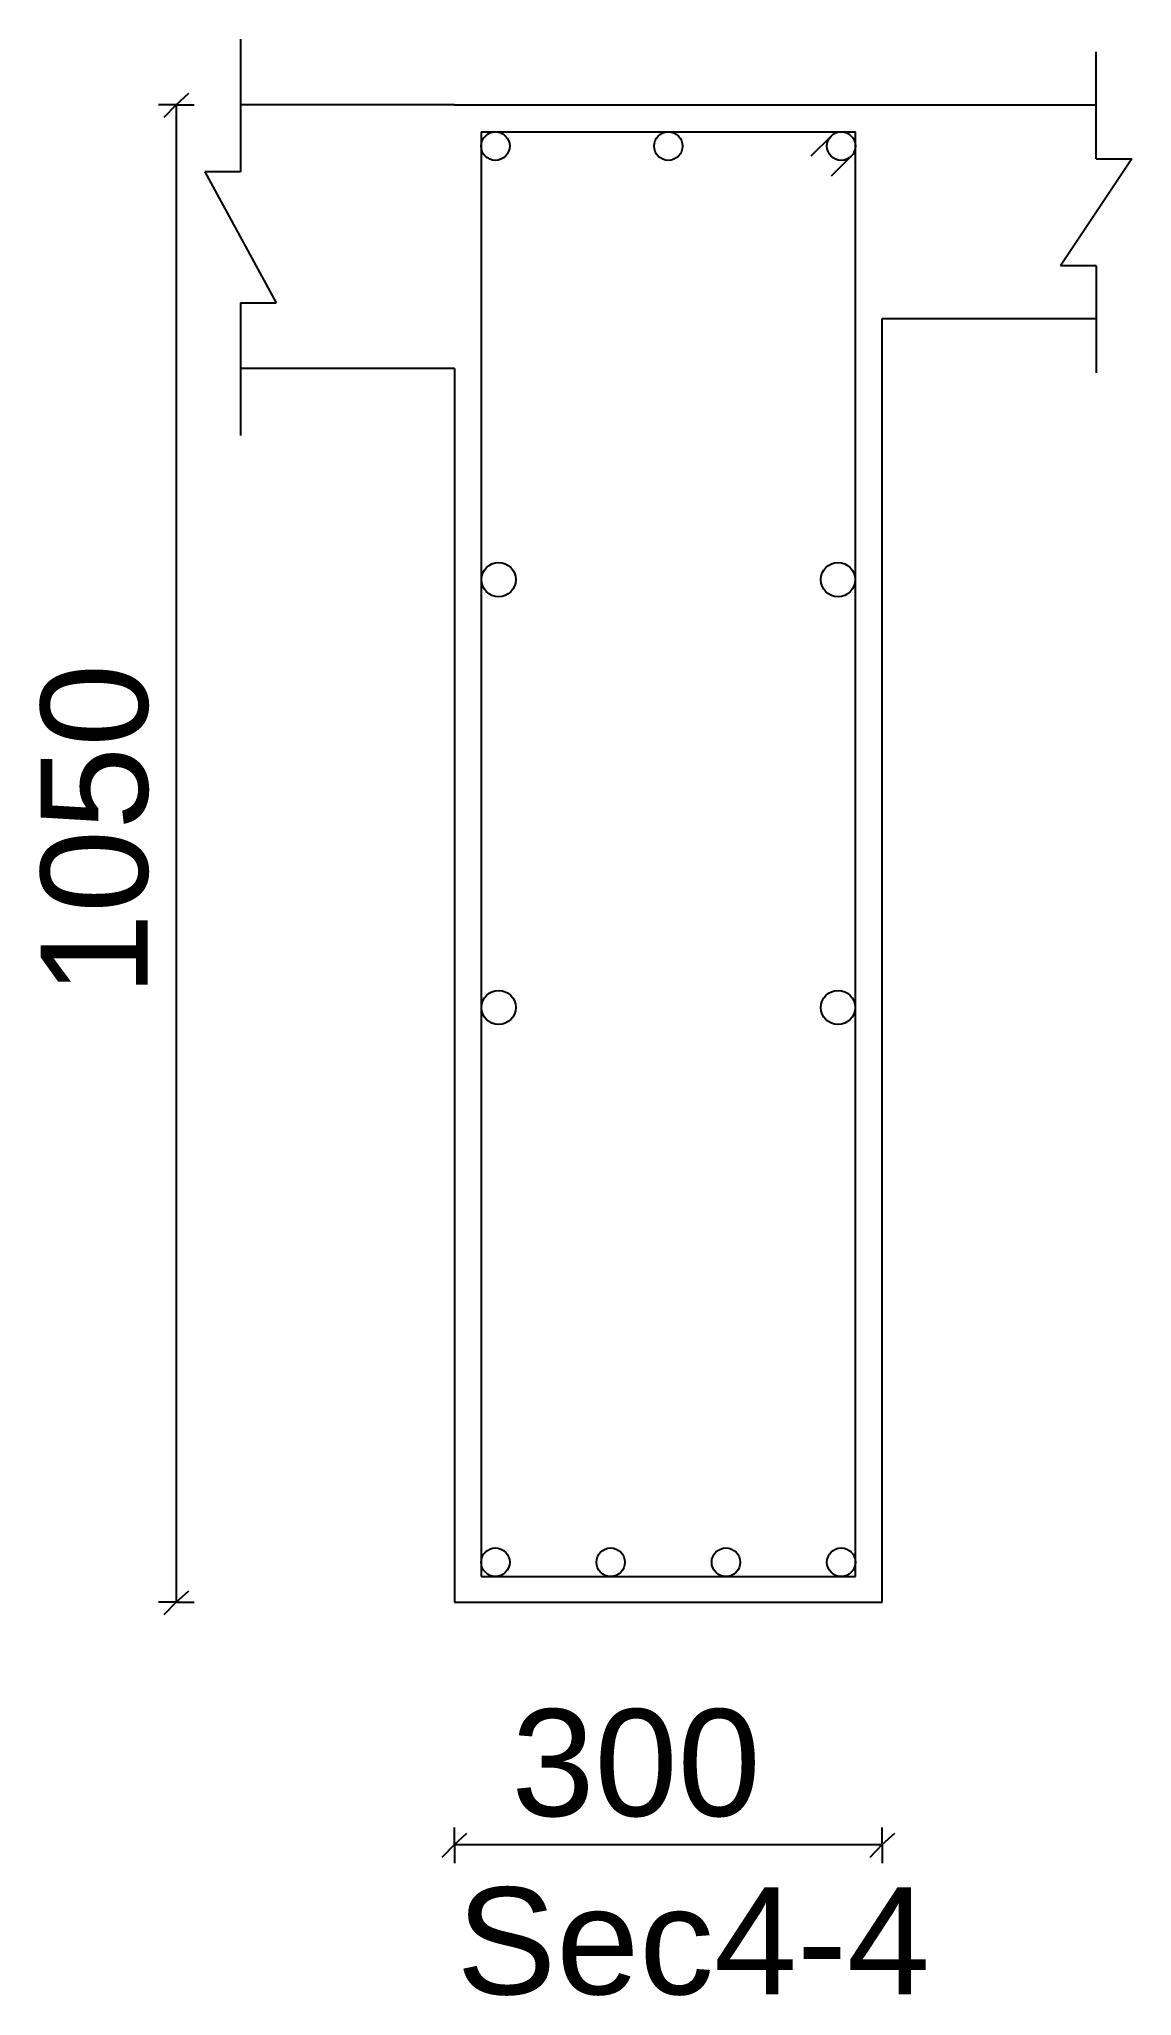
# Model space of a CAD drawing. Extents: x 0 to 98, y 3 to 248.
# Drawn here: x 31.729 to 32.495, y 182.267 to 183.639 of the extents above; entities that cross this region are included whole.
import ezdxf

# ---------------------------------------------------------------- set-up
doc = ezdxf.new("R2010")
doc.units = 0
for name, color, linetype in [('Beam_Cross_Label', 4, 'CONTINUOUS'), ('Beam_CrossSection', 2, 'CONTINUOUS'), ('dim_all', 7, 'CONTINUOUS'), ('main_botbars', 4, 'CONTINUOUS'), ('main_topbars', 4, 'CONTINUOUS'), ('Sidefacebar', 140, 'CONTINUOUS'), ('Stirrup_bar', 1, 'CONTINUOUS')]:
    doc.layers.add(name, color=color, linetype=linetype)
doc.styles.add('STRUDS_Arial', font='ARIAL.TTF', dxfattribs={"height": 0.04})

msp = doc.modelspace()

# ---------------------------------------------------------------- texts
at = {"layer": 'Beam_Cross_Label', "style": 'STRUDS_Arial'}
msp.add_text('Sec4-4', height=0.075, dxfattribs=at).set_placement((32.0215, 182.268))
at = {"layer": 'dim_all', "style": 'STRUDS_Arial'}
msp.add_text('1050', height=0.075, rotation=90, dxfattribs=at).set_placement((31.805, 182.968))
msp.add_text('300', height=0.075, dxfattribs=at).set_placement((32.06, 182.393))

# ---------------------------------------------------------------- linework, layer by layer
at = {"layer": 'Beam_CrossSection'}
for p, q in [((31.87, 183.639), (31.87, 183.546)), ((32.47, 183.555), (32.47, 183.63)), ((32.02, 183.593), (31.87, 183.593)), ((32.02, 183.593), (32.32, 183.593)), ((32.02, 183.593), (32.02, 183.593)), ((32.32, 183.593), (32.32, 183.593)), ((32.32, 183.593), (32.47, 183.593)), ((32.495, 183.555), (32.445, 183.48)), ((32.47, 183.555), (32.495, 183.555)), ((31.87, 183.546), (31.845, 183.546)), ((31.845, 183.546), (31.895, 183.454)), ((32.47, 183.48), (32.445, 183.48)), ((32.47, 183.48), (32.47, 183.405)), ((31.87, 183.454), (31.87, 183.361)), ((31.87, 183.454), (31.895, 183.454)), ((32.32, 182.543), (32.32, 183.443)), ((32.32, 183.443), (32.47, 183.443)), ((32.02, 183.408), (31.87, 183.408)), ((32.02, 183.408), (32.02, 182.543)), ((32.02, 182.543), (32.32, 182.543))]:
    msp.add_line(p, q, dxfattribs=at)
at = {"layer": 'dim_all'}
for p, q in [((31.825, 183.593), (31.8338, 183.601)), ((31.825, 183.593), (31.8125, 183.593)), ((31.825, 183.593), (31.8162, 183.584)), ((31.825, 183.593), (31.8375, 183.593)), ((31.825, 183.593), (31.825, 182.543)), ((31.825, 182.543), (31.8125, 182.543)), ((31.825, 182.543), (31.8162, 182.534)), ((31.825, 182.543), (31.8338, 182.551)), ((31.825, 182.543), (31.8375, 182.543)), ((32.02, 182.373), (32.02, 182.385)), ((32.02, 182.373), (32.0288, 182.381)), ((32.32, 182.373), (32.32, 182.385)), ((32.32, 182.373), (32.3288, 182.381)), ((32.02, 182.373), (32.0112, 182.364)), ((32.02, 182.373), (32.02, 182.36)), ((32.02, 182.373), (32.32, 182.373)), ((32.32, 182.373), (32.3112, 182.364)), ((32.32, 182.373), (32.32, 182.36))]:
    msp.add_line(p, q, dxfattribs=at)
at = {"layer": 'main_botbars'}
for centre in [(32.0488, 182.571), (32.1296, 182.571), (32.2104, 182.571), (32.2912, 182.571)]:
    msp.add_circle(centre, 0.01, dxfattribs=at)
at = {"layer": 'main_topbars'}
for centre in [(32.0488, 183.564), (32.17, 183.564), (32.2912, 183.564)]:
    msp.add_circle(centre, 0.01, dxfattribs=at)
at = {"layer": 'Sidefacebar'}
for centre in [(32.051, 183.26), (32.289, 183.26), (32.051, 182.96), (32.289, 182.96)]:
    msp.add_circle(centre, 0.012, dxfattribs=at)
at = {"layer": 'Stirrup_bar'}
for p, q in [((32.0388, 183.574), (32.0388, 182.561)), ((32.0388, 183.574), (32.3013, 183.574)), ((32.2842, 183.571), (32.27, 183.557)), ((32.3013, 182.561), (32.3013, 183.574)), ((32.2983, 183.557), (32.2842, 183.543)), ((32.0388, 182.561), (32.3013, 182.561))]:
    msp.add_line(p, q, dxfattribs=at)

msp.set_redraw_order([(e.dxf.handle, doc.entitydb.next_handle()) for e in msp.query("TEXT MTEXT ATTDEF DIMENSION ARC_DIMENSION")])  # texts and dimensions are drawn at this point

doc.saveas('drawing.dxf')
